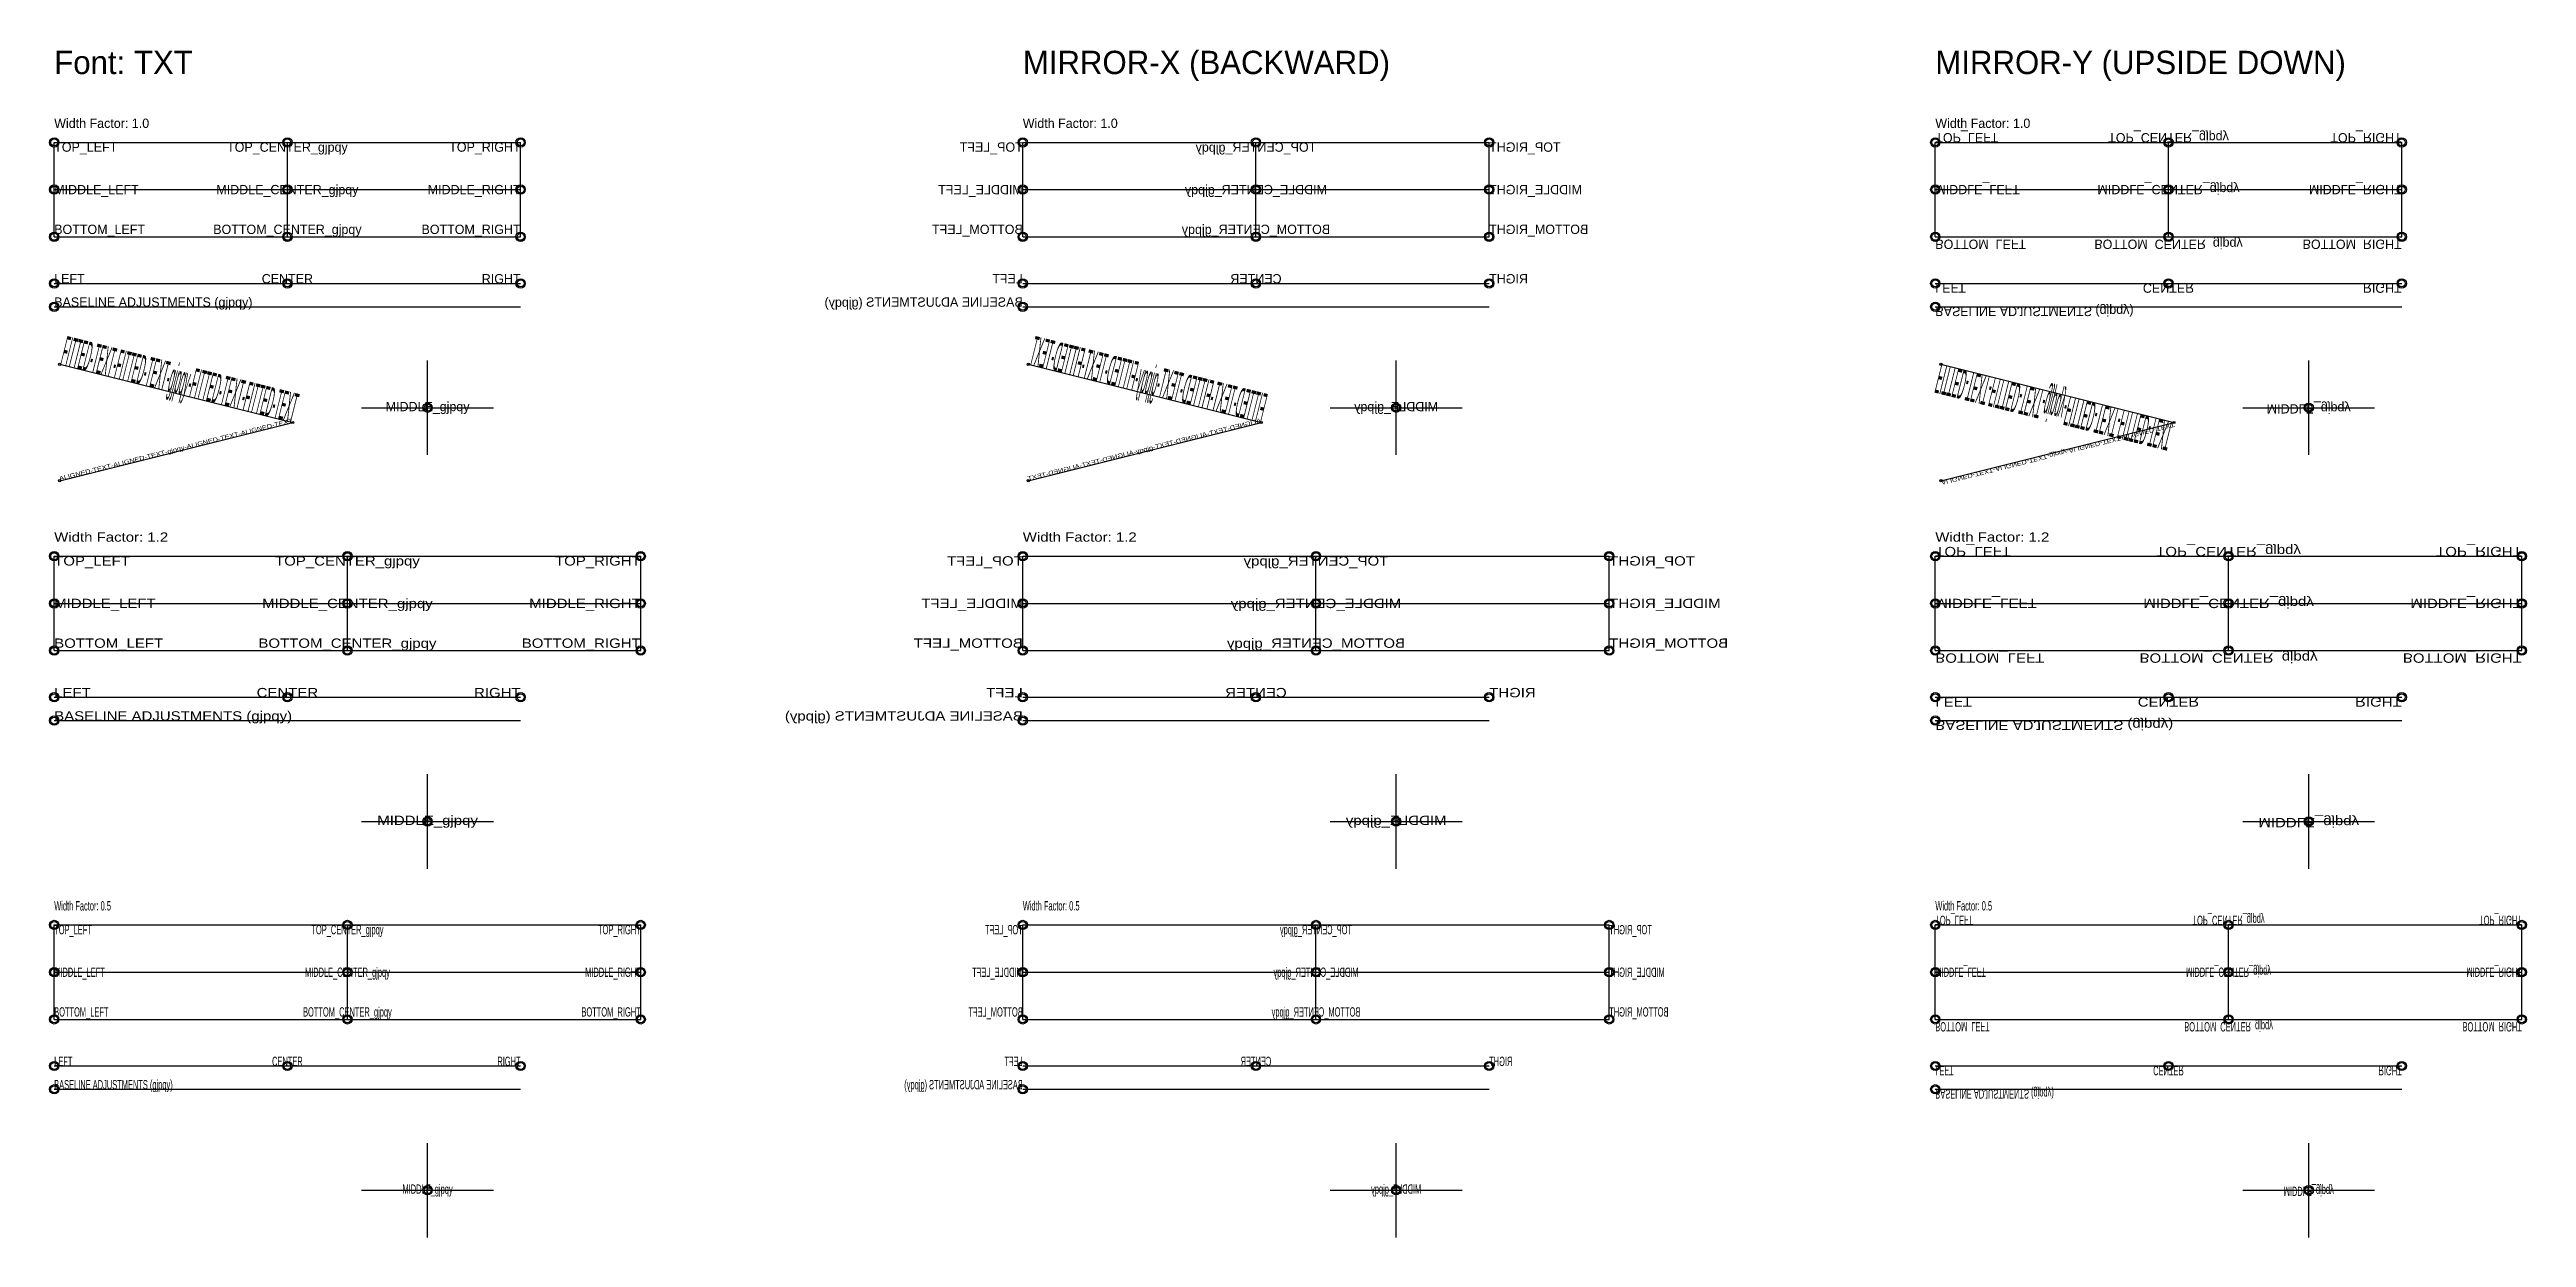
# Model space of a CAD drawing. Header units: metres. Extents: x -0.1 to 77.5, y -21.5 to 4.
# Drawn here: x -0.1 to 53, y -21.5 to 4 of the extents above; entities that cross this region are included whole.
import ezdxf
from ezdxf.enums import TextEntityAlignment as Align

# ---------------------------------------------------------------- set-up
doc = ezdxf.new("R2010")
doc.units = ezdxf.units.M
doc.layers.add('INSERT_POINTS', color=7, linetype='Continuous')

msp = doc.modelspace()

# ---------------------------------------------------------------- texts
at = {"color": 3}
for s, height, p in [('Font: TXT', 0.5, (0, 3.488)), ('MIRROR-X (BACKWARD)', 0.5, (20.767, 3.488)), ('MIRROR-Y (UPSIDE DOWN)', 0.5, (40.333, 3.488)), ('Width Factor: 1.0', 0.2, (0, 2.334)), ('Width Factor: 1.0', 0.2, (20.767, 2.334)), ('Width Factor: 1.0', 0.2, (40.333, 2.334)), ('LEFT', 0.2, (0, -1)), ('BASELINE ADJUSTMENTS (gjpqy)', 0.2, (0, -1.5))]:
    msp.add_text(s, height=height, dxfattribs=at).set_placement(p)
at = {"color": 2}
for text_generation_flag, p in [(4, (40.333, 2.023)), (2, (20.767, 2.023))]:
    msp.add_text('TOP_LEFT', height=0.2, dxfattribs=dict(at, text_generation_flag=text_generation_flag)).set_placement(p, align=Align.TOP_LEFT)
for text_generation_flag, p in [(4, (45.333, 2.023)), (2, (25.767, 2.023))]:
    msp.add_text('TOP_CENTER_gjpqy', height=0.2, dxfattribs=dict(at, text_generation_flag=text_generation_flag)).set_placement(p, align=Align.TOP_CENTER)
for text_generation_flag, p in [(4, (50.333, 2.023)), (2, (30.767, 2.023))]:
    msp.add_text('TOP_RIGHT', height=0.2, dxfattribs=dict(at, text_generation_flag=text_generation_flag)).set_placement(p, align=Align.TOP_RIGHT)
msp.add_text('TOP_LEFT', height=0.2, dxfattribs=at).set_placement((0, 2.023), align=Align.TOP_LEFT)
msp.add_text('TOP_CENTER_gjpqy', height=0.2, dxfattribs=at).set_placement((5, 2.023), align=Align.TOP_CENTER)
msp.add_text('TOP_RIGHT', height=0.2, dxfattribs=at).set_placement((10, 2.023), align=Align.TOP_RIGHT)
msp.add_text('MIDDLE_LEFT', height=0.2, dxfattribs=at).set_placement((0, 1.012), align=Align.MIDDLE_LEFT)
msp.add_text('MIDDLE_CENTER_gjpqy', height=0.2, dxfattribs=at).set_placement((5, 1.012), align=Align.MIDDLE_CENTER)
msp.add_text('MIDDLE_RIGHT', height=0.2, dxfattribs=at).set_placement((10, 1.012), align=Align.MIDDLE_RIGHT)
for text_generation_flag, p in [(2, (20.767, 1.012)), (4, (40.333, 1.012))]:
    msp.add_text('MIDDLE_LEFT', height=0.2, dxfattribs=dict(at, text_generation_flag=text_generation_flag)).set_placement(p, align=Align.MIDDLE_LEFT)
for text_generation_flag, p in [(2, (25.767, 1.012)), (4, (45.333, 1.012))]:
    msp.add_text('MIDDLE_CENTER_gjpqy', height=0.2, dxfattribs=dict(at, text_generation_flag=text_generation_flag)).set_placement(p, align=Align.MIDDLE_CENTER)
for text_generation_flag, p in [(2, (30.767, 1.012)), (4, (50.333, 1.012))]:
    msp.add_text('MIDDLE_RIGHT', height=0.2, dxfattribs=dict(at, text_generation_flag=text_generation_flag)).set_placement(p, align=Align.MIDDLE_RIGHT)
msp.add_text('BOTTOM_LEFT', height=0.2, dxfattribs=at).set_placement((0, 0), align=Align.BOTTOM_LEFT)
msp.add_text('BOTTOM_CENTER_gjpqy', height=0.2, dxfattribs=at).set_placement((5, 0), align=Align.BOTTOM_CENTER)
msp.add_text('BOTTOM_RIGHT', height=0.2, dxfattribs=at).set_placement((10, 0), align=Align.BOTTOM_RIGHT)
for text_generation_flag, p in [(2, (20.767, 0)), (4, (40.333, 0))]:
    msp.add_text('BOTTOM_LEFT', height=0.2, dxfattribs=dict(at, text_generation_flag=text_generation_flag)).set_placement(p, align=Align.BOTTOM_LEFT)
for text_generation_flag, p in [(2, (25.767, 0)), (4, (45.333, 0))]:
    msp.add_text('BOTTOM_CENTER_gjpqy', height=0.2, dxfattribs=dict(at, text_generation_flag=text_generation_flag)).set_placement(p, align=Align.BOTTOM_CENTER)
for text_generation_flag, p in [(2, (30.767, 0)), (4, (50.333, 0))]:
    msp.add_text('BOTTOM_RIGHT', height=0.2, dxfattribs=dict(at, text_generation_flag=text_generation_flag)).set_placement(p, align=Align.BOTTOM_RIGHT)
at = {"color": 3}
msp.add_text('CENTER', height=0.2, dxfattribs=at).set_placement((5, -1), align=Align.CENTER)
msp.add_text('RIGHT', height=0.2, dxfattribs=at).set_placement((10, -1), align=Align.RIGHT)
for s, text_generation_flag, p in [('LEFT', 2, (20.767, -1)), ('LEFT', 4, (40.333, -1)), ('BASELINE ADJUSTMENTS (gjpqy)', 2, (20.767, -1.5)), ('BASELINE ADJUSTMENTS (gjpqy)', 4, (40.333, -1.5))]:
    msp.add_text(s, height=0.2, dxfattribs=dict(at, text_generation_flag=text_generation_flag)).set_placement(p)
for text_generation_flag, p in [(2, (25.767, -1)), (4, (45.333, -1))]:
    msp.add_text('CENTER', height=0.2, dxfattribs=dict(at, text_generation_flag=text_generation_flag)).set_placement(p, align=Align.CENTER)
for text_generation_flag, p in [(2, (30.767, -1)), (4, (50.333, -1))]:
    msp.add_text('RIGHT', height=0.2, dxfattribs=dict(at, text_generation_flag=text_generation_flag)).set_placement(p, align=Align.RIGHT)
at = {"color": 3, "width": 0.161164}
msp.add_text('FITTED-TEXT-FITTED-TEXT-gjpqy-FITTED-TEXT-FITTED-TEXT', height=0.625, rotation=345.9638, dxfattribs=at).set_placement((0.119, -2.731), (5.119, -3.981), align=Align.FIT)
for rotation, text_generation_flag, p, p2 in [(165.9638, 2, (20.886, -2.731), (25.886, -3.981)), (345.9638, 4, (40.452, -2.731), (45.452, -3.981))]:
    msp.add_text('FITTED-TEXT-FITTED-TEXT-gjpqy-FITTED-TEXT-FITTED-TEXT', height=0.625, rotation=rotation, dxfattribs=dict(at, text_generation_flag=text_generation_flag)).set_placement(p, p2, align=Align.FIT)
at = {"color": 3}
msp.add_text('MIDDLE_gjpqy', height=0.2, dxfattribs=at).set_placement((8.006, -3.664), align=Align.MIDDLE)
for text_generation_flag, p in [(2, (28.773, -3.664)), (4, (48.339, -3.664))]:
    msp.add_text('MIDDLE_gjpqy', height=0.2, dxfattribs=dict(at, text_generation_flag=text_generation_flag)).set_placement(p, align=Align.MIDDLE)
msp.add_text('ALIGNED-TEXT-ALIGNED-TEXT-gjpqy-ALIGNED-TEXT-ALIGNED-TEXT', height=0.09338, rotation=14.0362, dxfattribs=at).set_placement((0.119, -5.231), (5.119, -3.981), align=Align.ALIGNED)
for rotation, text_generation_flag, p, p2 in [(194.0362, 2, (20.886, -5.231), (25.886, -3.981)), (14.0362, 4, (40.452, -5.231), (45.452, -3.981))]:
    msp.add_text('ALIGNED-TEXT-ALIGNED-TEXT-gjpqy-ALIGNED-TEXT-ALIGNED-TEXT', height=0.09338, rotation=rotation, dxfattribs=dict(at, text_generation_flag=text_generation_flag)).set_placement(p, p2, align=Align.ALIGNED)
for s, width, p in [('Width Factor: 1.2', 1.2, (0, -6.537)), ('Width Factor: 1.2', 1.2, (20.767, -6.537)), ('Width Factor: 1.2', 1.2, (40.333, -6.537)), ('LEFT', 1.2, (0, -9.872)), ('BASELINE ADJUSTMENTS (gjpqy)', 1.2, (0, -10.372)), ('Width Factor: 0.5', 0.5, (0, -14.443)), ('Width Factor: 0.5', 0.5, (20.767, -14.443)), ('Width Factor: 0.5', 0.5, (40.333, -14.443)), ('LEFT', 0.5, (0, -17.777)), ('BASELINE ADJUSTMENTS (gjpqy)', 0.5, (0, -18.277))]:
    msp.add_text(s, height=0.2, dxfattribs=dict(at, width=width)).set_placement(p)
at = {"color": 2}
for width, p in [(1.2, (0, -6.848)), (0.5, (0, -14.754))]:
    msp.add_text('TOP_LEFT', height=0.2, dxfattribs=dict(at, width=width)).set_placement(p, align=Align.TOP_LEFT)
for width, p in [(1.2, (6.287, -6.848)), (0.5, (6.287, -14.754))]:
    msp.add_text('TOP_CENTER_gjpqy', height=0.2, dxfattribs=dict(at, width=width)).set_placement(p, align=Align.TOP_CENTER)
for width, p in [(1.2, (12.575, -6.848)), (0.5, (12.575, -14.754))]:
    msp.add_text('TOP_RIGHT', height=0.2, dxfattribs=dict(at, width=width)).set_placement(p, align=Align.TOP_RIGHT)
for text_generation_flag, width, p in [(2, 1.2, (20.767, -6.848)), (4, 1.2, (40.333, -6.848)), (2, 0.5, (20.767, -14.754)), (4, 0.5, (40.333, -14.754))]:
    msp.add_text('TOP_LEFT', height=0.2, dxfattribs=dict(at, text_generation_flag=text_generation_flag, width=width)).set_placement(p, align=Align.TOP_LEFT)
for text_generation_flag, width, p in [(2, 1.2, (27.054, -6.848)), (4, 1.2, (46.621, -6.848)), (2, 0.5, (27.054, -14.754)), (4, 0.5, (46.621, -14.754))]:
    msp.add_text('TOP_CENTER_gjpqy', height=0.2, dxfattribs=dict(at, text_generation_flag=text_generation_flag, width=width)).set_placement(p, align=Align.TOP_CENTER)
for text_generation_flag, width, p in [(2, 1.2, (33.341, -6.848)), (4, 1.2, (52.908, -6.848)), (2, 0.5, (33.341, -14.754)), (4, 0.5, (52.908, -14.754))]:
    msp.add_text('TOP_RIGHT', height=0.2, dxfattribs=dict(at, text_generation_flag=text_generation_flag, width=width)).set_placement(p, align=Align.TOP_RIGHT)
for width, p in [(1.2, (0, -7.86)), (0.5, (0, -15.766))]:
    msp.add_text('MIDDLE_LEFT', height=0.2, dxfattribs=dict(at, width=width)).set_placement(p, align=Align.MIDDLE_LEFT)
for width, p in [(1.2, (6.287, -7.86)), (0.5, (6.287, -15.766))]:
    msp.add_text('MIDDLE_CENTER_gjpqy', height=0.2, dxfattribs=dict(at, width=width)).set_placement(p, align=Align.MIDDLE_CENTER)
for width, p in [(1.2, (12.575, -7.86)), (0.5, (12.575, -15.766))]:
    msp.add_text('MIDDLE_RIGHT', height=0.2, dxfattribs=dict(at, width=width)).set_placement(p, align=Align.MIDDLE_RIGHT)
for text_generation_flag, width, p in [(2, 1.2, (20.767, -7.86)), (4, 1.2, (40.333, -7.86)), (2, 0.5, (20.767, -15.766)), (4, 0.5, (40.333, -15.766))]:
    msp.add_text('MIDDLE_LEFT', height=0.2, dxfattribs=dict(at, text_generation_flag=text_generation_flag, width=width)).set_placement(p, align=Align.MIDDLE_LEFT)
for text_generation_flag, width, p in [(2, 1.2, (27.054, -7.86)), (4, 1.2, (46.621, -7.86)), (2, 0.5, (27.054, -15.766)), (4, 0.5, (46.621, -15.766))]:
    msp.add_text('MIDDLE_CENTER_gjpqy', height=0.2, dxfattribs=dict(at, text_generation_flag=text_generation_flag, width=width)).set_placement(p, align=Align.MIDDLE_CENTER)
for text_generation_flag, width, p in [(2, 1.2, (33.341, -7.86)), (4, 1.2, (52.908, -7.86)), (2, 0.5, (33.341, -15.766)), (4, 0.5, (52.908, -15.766))]:
    msp.add_text('MIDDLE_RIGHT', height=0.2, dxfattribs=dict(at, text_generation_flag=text_generation_flag, width=width)).set_placement(p, align=Align.MIDDLE_RIGHT)
for width, p in [(1.2, (0, -8.872)), (0.5, (0, -16.777))]:
    msp.add_text('BOTTOM_LEFT', height=0.2, dxfattribs=dict(at, width=width)).set_placement(p, align=Align.BOTTOM_LEFT)
for width, p in [(1.2, (6.287, -8.872)), (0.5, (6.287, -16.777))]:
    msp.add_text('BOTTOM_CENTER_gjpqy', height=0.2, dxfattribs=dict(at, width=width)).set_placement(p, align=Align.BOTTOM_CENTER)
for width, p in [(1.2, (12.575, -8.872)), (0.5, (12.575, -16.777))]:
    msp.add_text('BOTTOM_RIGHT', height=0.2, dxfattribs=dict(at, width=width)).set_placement(p, align=Align.BOTTOM_RIGHT)
for text_generation_flag, width, p in [(2, 1.2, (20.767, -8.872)), (4, 1.2, (40.333, -8.872)), (2, 0.5, (20.767, -16.777)), (4, 0.5, (40.333, -16.777))]:
    msp.add_text('BOTTOM_LEFT', height=0.2, dxfattribs=dict(at, text_generation_flag=text_generation_flag, width=width)).set_placement(p, align=Align.BOTTOM_LEFT)
for text_generation_flag, width, p in [(2, 1.2, (27.054, -8.872)), (4, 1.2, (46.621, -8.872)), (2, 0.5, (27.054, -16.777)), (4, 0.5, (46.621, -16.777))]:
    msp.add_text('BOTTOM_CENTER_gjpqy', height=0.2, dxfattribs=dict(at, text_generation_flag=text_generation_flag, width=width)).set_placement(p, align=Align.BOTTOM_CENTER)
for text_generation_flag, width, p in [(2, 1.2, (33.341, -8.872)), (4, 1.2, (52.908, -8.872)), (2, 0.5, (33.341, -16.777)), (4, 0.5, (52.908, -16.777))]:
    msp.add_text('BOTTOM_RIGHT', height=0.2, dxfattribs=dict(at, text_generation_flag=text_generation_flag, width=width)).set_placement(p, align=Align.BOTTOM_RIGHT)
at = {"color": 3}
for width, p in [(1.2, (5, -9.872)), (0.5, (5, -17.777))]:
    msp.add_text('CENTER', height=0.2, dxfattribs=dict(at, width=width)).set_placement(p, align=Align.CENTER)
for width, p in [(1.2, (10, -9.872)), (0.5, (10, -17.777))]:
    msp.add_text('RIGHT', height=0.2, dxfattribs=dict(at, width=width)).set_placement(p, align=Align.RIGHT)
for s, text_generation_flag, width, p in [('LEFT', 2, 1.2, (20.767, -9.872)), ('LEFT', 4, 1.2, (40.333, -9.872)), ('BASELINE ADJUSTMENTS (gjpqy)', 2, 1.2, (20.767, -10.372)), ('BASELINE ADJUSTMENTS (gjpqy)', 4, 1.2, (40.333, -10.372)), ('LEFT', 2, 0.5, (20.767, -17.777)), ('LEFT', 4, 0.5, (40.333, -17.777)), ('BASELINE ADJUSTMENTS (gjpqy)', 2, 0.5, (20.767, -18.277)), ('BASELINE ADJUSTMENTS (gjpqy)', 4, 0.5, (40.333, -18.277))]:
    msp.add_text(s, height=0.2, dxfattribs=dict(at, text_generation_flag=text_generation_flag, width=width)).set_placement(p)
for text_generation_flag, width, p in [(2, 1.2, (25.767, -9.872)), (4, 1.2, (45.333, -9.872)), (2, 0.5, (25.767, -17.777)), (4, 0.5, (45.333, -17.777))]:
    msp.add_text('CENTER', height=0.2, dxfattribs=dict(at, text_generation_flag=text_generation_flag, width=width)).set_placement(p, align=Align.CENTER)
for text_generation_flag, width, p in [(2, 1.2, (30.767, -9.872)), (4, 1.2, (50.333, -9.872)), (2, 0.5, (30.767, -17.777)), (4, 0.5, (50.333, -17.777))]:
    msp.add_text('RIGHT', height=0.2, dxfattribs=dict(at, text_generation_flag=text_generation_flag, width=width)).set_placement(p, align=Align.RIGHT)
for width, p in [(1.2, (8.006, -12.535)), (0.5, (8.006, -20.441))]:
    msp.add_text('MIDDLE_gjpqy', height=0.2, dxfattribs=dict(at, width=width)).set_placement(p, align=Align.MIDDLE)
for text_generation_flag, width, p in [(2, 1.2, (28.773, -12.535)), (4, 1.2, (48.339, -12.535)), (2, 0.5, (28.773, -20.441)), (4, 0.5, (48.339, -20.441))]:
    msp.add_text('MIDDLE_gjpqy', height=0.2, dxfattribs=dict(at, text_generation_flag=text_generation_flag, width=width)).set_placement(p, align=Align.MIDDLE)

# ---------------------------------------------------------------- linework, layer by layer
at = {"color": 5}
for p, q in [((0, 0), (0, 2.023)), ((0, 2.023), (10, 2.023)), ((5, 0), (5, 2.023)), ((10, 0), (10, 2.023)), ((20.767, 0), (20.767, 2.023)), ((20.767, 2.023), (30.767, 2.023)), ((25.767, 0), (25.767, 2.023)), ((30.767, 0), (30.767, 2.023)), ((40.333, 0), (40.333, 2.023)), ((40.333, 2.023), (50.333, 2.023)), ((45.333, 0), (45.333, 2.023)), ((50.333, 0), (50.333, 2.023)), ((0, 1.012), (10, 1.012)), ((20.767, 1.012), (30.767, 1.012)), ((40.333, 1.012), (50.333, 1.012)), ((0, 0), (10, 0)), ((20.767, 0), (30.767, 0)), ((40.333, 0), (50.333, 0)), ((0, -1), (10, -1)), ((20.767, -1), (30.767, -1)), ((40.333, -1), (50.333, -1)), ((0, -1.5), (10, -1.5)), ((20.767, -1.5), (30.767, -1.5)), ((40.333, -1.5), (50.333, -1.5)), ((8.006, -4.675), (8.006, -2.652)), ((28.773, -4.675), (28.773, -2.652)), ((48.339, -4.675), (48.339, -2.652)), ((0.119, -2.731), (5.119, -3.981)), ((20.886, -2.731), (25.886, -3.981)), ((40.452, -2.731), (45.452, -3.981)), ((6.592, -3.664), (9.42, -3.664)), ((27.359, -3.664), (30.187, -3.664)), ((46.925, -3.664), (49.753, -3.664)), ((0.119, -5.231), (5.119, -3.981)), ((20.886, -5.231), (25.886, -3.981)), ((40.452, -5.231), (45.452, -3.981)), ((0, -8.872), (0, -6.848)), ((0, -6.848), (12.575, -6.848)), ((6.287, -8.872), (6.287, -6.848)), ((12.575, -8.872), (12.575, -6.848)), ((20.767, -8.872), (20.767, -6.848)), ((20.767, -6.848), (33.341, -6.848)), ((27.054, -8.872), (27.054, -6.848)), ((33.341, -8.872), (33.341, -6.848)), ((40.333, -8.872), (40.333, -6.848)), ((40.333, -6.848), (52.908, -6.848)), ((46.621, -8.872), (46.621, -6.848)), ((52.908, -8.872), (52.908, -6.848)), ((0, -7.86), (12.575, -7.86)), ((20.767, -7.86), (33.341, -7.86)), ((40.333, -7.86), (52.908, -7.86)), ((0, -8.872), (12.575, -8.872)), ((20.767, -8.872), (33.341, -8.872)), ((40.333, -8.872), (52.908, -8.872)), ((0, -9.872), (10, -9.872)), ((20.767, -9.872), (30.767, -9.872)), ((40.333, -9.872), (50.333, -9.872)), ((0, -10.372), (10, -10.372)), ((20.767, -10.372), (30.767, -10.372)), ((40.333, -10.372), (50.333, -10.372)), ((8.006, -13.547), (8.006, -11.524)), ((28.773, -13.547), (28.773, -11.524)), ((48.339, -13.547), (48.339, -11.524)), ((6.592, -12.535), (9.42, -12.535)), ((27.359, -12.535), (30.187, -12.535)), ((46.925, -12.535), (49.753, -12.535)), ((0, -16.777), (0, -14.754)), ((0, -14.754), (12.575, -14.754)), ((6.287, -16.777), (6.287, -14.754)), ((12.575, -16.777), (12.575, -14.754)), ((20.767, -16.777), (20.767, -14.754)), ((20.767, -14.754), (33.341, -14.754)), ((27.054, -16.777), (27.054, -14.754)), ((33.341, -16.777), (33.341, -14.754)), ((40.333, -16.777), (40.333, -14.754)), ((40.333, -14.754), (52.908, -14.754)), ((46.621, -16.777), (46.621, -14.754)), ((52.908, -16.777), (52.908, -14.754)), ((0, -15.766), (12.575, -15.766)), ((20.767, -15.766), (33.341, -15.766)), ((40.333, -15.766), (52.908, -15.766)), ((0, -16.777), (12.575, -16.777)), ((20.767, -16.777), (33.341, -16.777)), ((40.333, -16.777), (52.908, -16.777)), ((0, -17.777), (10, -17.777)), ((20.767, -17.777), (30.767, -17.777)), ((40.333, -17.777), (50.333, -17.777)), ((0, -18.277), (10, -18.277)), ((20.767, -18.277), (30.767, -18.277)), ((40.333, -18.277), (50.333, -18.277)), ((8.006, -21.453), (8.006, -19.429)), ((28.773, -21.453), (28.773, -19.429)), ((48.339, -21.453), (48.339, -19.429)), ((6.592, -20.441), (9.42, -20.441)), ((27.359, -20.441), (30.187, -20.441)), ((46.925, -20.441), (49.753, -20.441))]:
    msp.add_line(p, q, dxfattribs=at)
at = {"layer": 'INSERT_POINTS', "color": 1}
for centre, radius in [((0, 2.023), 0.1), ((5, 2.023), 0.1), ((10, 2.023), 0.1), ((20.767, 2.023), 0.1), ((25.767, 2.023), 0.1), ((30.767, 2.023), 0.1), ((40.333, 2.023), 0.1), ((45.333, 2.023), 0.1), ((50.333, 2.023), 0.1), ((0, 1.012), 0.1), ((5, 1.012), 0.1), ((10, 1.012), 0.1), ((20.767, 1.012), 0.1), ((25.767, 1.012), 0.1), ((30.767, 1.012), 0.1), ((40.333, 1.012), 0.1), ((45.333, 1.012), 0.1), ((50.333, 1.012), 0.1), ((0, 0), 0.1), ((5, 0), 0.1), ((10, 0), 0.1), ((20.767, 0), 0.1), ((25.767, 0), 0.1), ((30.767, 0), 0.1), ((40.333, 0), 0.1), ((45.333, 0), 0.1), ((50.333, 0), 0.1), ((0, -1), 0.1), ((5, -1), 0.1), ((10, -1), 0.1), ((20.767, -1), 0.1), ((25.767, -1), 0.1), ((30.767, -1), 0.1), ((40.333, -1), 0.1), ((45.333, -1), 0.1), ((50.333, -1), 0.1), ((0, -1.5), 0.1), ((20.767, -1.5), 0.1), ((40.333, -1.5), 0.1), ((0.119, -2.731), 0.025), ((20.886, -2.731), 0.025), ((40.452, -2.731), 0.025), ((8.006, -3.664), 0.1), ((28.773, -3.664), 0.1), ((48.339, -3.664), 0.1), ((0.119, -5.231), 0.025), ((20.886, -5.231), 0.025), ((40.452, -5.231), 0.025), ((0, -6.848), 0.1), ((6.287, -6.848), 0.1), ((12.575, -6.848), 0.1), ((20.767, -6.848), 0.1), ((27.054, -6.848), 0.1), ((33.341, -6.848), 0.1), ((40.333, -6.848), 0.1), ((46.621, -6.848), 0.1), ((52.908, -6.848), 0.1), ((0, -7.86), 0.1), ((6.287, -7.86), 0.1), ((12.575, -7.86), 0.1), ((20.767, -7.86), 0.1), ((27.054, -7.86), 0.1), ((33.341, -7.86), 0.1), ((40.333, -7.86), 0.1), ((46.621, -7.86), 0.1), ((52.908, -7.86), 0.1), ((0, -8.872), 0.1), ((6.287, -8.872), 0.1), ((12.575, -8.872), 0.1), ((20.767, -8.872), 0.1), ((27.054, -8.872), 0.1), ((33.341, -8.872), 0.1), ((40.333, -8.872), 0.1), ((46.621, -8.872), 0.1), ((52.908, -8.872), 0.1), ((0, -9.872), 0.1), ((5, -9.872), 0.1), ((10, -9.872), 0.1), ((20.767, -9.872), 0.1), ((25.767, -9.872), 0.1), ((30.767, -9.872), 0.1), ((40.333, -9.872), 0.1), ((45.333, -9.872), 0.1), ((50.333, -9.872), 0.1), ((0, -10.372), 0.1), ((20.767, -10.372), 0.1), ((40.333, -10.372), 0.1), ((8.006, -12.535), 0.1), ((28.773, -12.535), 0.1), ((48.339, -12.535), 0.1), ((0, -14.754), 0.1), ((6.287, -14.754), 0.1), ((12.575, -14.754), 0.1), ((20.767, -14.754), 0.1), ((27.054, -14.754), 0.1), ((33.341, -14.754), 0.1), ((40.333, -14.754), 0.1), ((46.621, -14.754), 0.1), ((52.908, -14.754), 0.1), ((0, -15.766), 0.1), ((6.287, -15.766), 0.1), ((12.575, -15.766), 0.1), ((20.767, -15.766), 0.1), ((27.054, -15.766), 0.1), ((33.341, -15.766), 0.1), ((40.333, -15.766), 0.1), ((46.621, -15.766), 0.1), ((52.908, -15.766), 0.1), ((0, -16.777), 0.1), ((6.287, -16.777), 0.1), ((12.575, -16.777), 0.1), ((20.767, -16.777), 0.1), ((27.054, -16.777), 0.1), ((33.341, -16.777), 0.1), ((40.333, -16.777), 0.1), ((46.621, -16.777), 0.1), ((52.908, -16.777), 0.1), ((0, -17.777), 0.1), ((5, -17.777), 0.1), ((10, -17.777), 0.1), ((20.767, -17.777), 0.1), ((25.767, -17.777), 0.1), ((30.767, -17.777), 0.1), ((40.333, -17.777), 0.1), ((45.333, -17.777), 0.1), ((50.333, -17.777), 0.1), ((0, -18.277), 0.1), ((20.767, -18.277), 0.1), ((40.333, -18.277), 0.1), ((8.006, -20.441), 0.1), ((28.773, -20.441), 0.1), ((48.339, -20.441), 0.1)]:
    msp.add_circle(centre, radius, dxfattribs=at)
at = {"layer": 'INSERT_POINTS', "color": 2}
for centre, radius in [((0, 2.023), 0.075), ((5, 2.023), 0.075), ((10, 2.023), 0.075), ((20.767, 2.023), 0.075), ((25.767, 2.023), 0.075), ((30.767, 2.023), 0.075), ((40.333, 2.023), 0.075), ((45.333, 2.023), 0.075), ((50.333, 2.023), 0.075), ((0, 1.012), 0.075), ((5, 1.012), 0.075), ((10, 1.012), 0.075), ((20.767, 1.012), 0.075), ((25.767, 1.012), 0.075), ((30.767, 1.012), 0.075), ((40.333, 1.012), 0.075), ((45.333, 1.012), 0.075), ((50.333, 1.012), 0.075), ((0, 0), 0.075), ((5, 0), 0.075), ((10, 0), 0.075), ((20.767, 0), 0.075), ((25.767, 0), 0.075), ((30.767, 0), 0.075), ((40.333, 0), 0.075), ((45.333, 0), 0.075), ((50.333, 0), 0.075), ((0, -1), 0.075), ((5, -1), 0.075), ((10, -1), 0.075), ((20.767, -1), 0.075), ((25.767, -1), 0.075), ((30.767, -1), 0.075), ((40.333, -1), 0.075), ((45.333, -1), 0.075), ((50.333, -1), 0.075), ((0, -1.5), 0.075), ((20.767, -1.5), 0.075), ((40.333, -1.5), 0.075), ((8.006, -3.664), 0.075), ((28.773, -3.664), 0.075), ((48.339, -3.664), 0.075), ((5.119, -3.981), 0.0187), ((5.119, -3.981), 0.0187), ((25.886, -3.981), 0.0187), ((25.886, -3.981), 0.0187), ((45.452, -3.981), 0.0187), ((45.452, -3.981), 0.0187), ((0, -6.848), 0.075), ((6.287, -6.848), 0.075), ((12.575, -6.848), 0.075), ((20.767, -6.848), 0.075), ((27.054, -6.848), 0.075), ((33.341, -6.848), 0.075), ((40.333, -6.848), 0.075), ((46.621, -6.848), 0.075), ((52.908, -6.848), 0.075), ((0, -7.86), 0.075), ((6.287, -7.86), 0.075), ((12.575, -7.86), 0.075), ((20.767, -7.86), 0.075), ((27.054, -7.86), 0.075), ((33.341, -7.86), 0.075), ((40.333, -7.86), 0.075), ((46.621, -7.86), 0.075), ((52.908, -7.86), 0.075), ((0, -8.872), 0.075), ((6.287, -8.872), 0.075), ((12.575, -8.872), 0.075), ((20.767, -8.872), 0.075), ((27.054, -8.872), 0.075), ((33.341, -8.872), 0.075), ((40.333, -8.872), 0.075), ((46.621, -8.872), 0.075), ((52.908, -8.872), 0.075), ((0, -9.872), 0.075), ((5, -9.872), 0.075), ((10, -9.872), 0.075), ((20.767, -9.872), 0.075), ((25.767, -9.872), 0.075), ((30.767, -9.872), 0.075), ((40.333, -9.872), 0.075), ((45.333, -9.872), 0.075), ((50.333, -9.872), 0.075), ((0, -10.372), 0.075), ((20.767, -10.372), 0.075), ((40.333, -10.372), 0.075), ((8.006, -12.535), 0.075), ((28.773, -12.535), 0.075), ((48.339, -12.535), 0.075), ((0, -14.754), 0.075), ((6.287, -14.754), 0.075), ((12.575, -14.754), 0.075), ((20.767, -14.754), 0.075), ((27.054, -14.754), 0.075), ((33.341, -14.754), 0.075), ((40.333, -14.754), 0.075), ((46.621, -14.754), 0.075), ((52.908, -14.754), 0.075), ((0, -15.766), 0.075), ((6.287, -15.766), 0.075), ((12.575, -15.766), 0.075), ((20.767, -15.766), 0.075), ((27.054, -15.766), 0.075), ((33.341, -15.766), 0.075), ((40.333, -15.766), 0.075), ((46.621, -15.766), 0.075), ((52.908, -15.766), 0.075), ((0, -16.777), 0.075), ((6.287, -16.777), 0.075), ((12.575, -16.777), 0.075), ((20.767, -16.777), 0.075), ((27.054, -16.777), 0.075), ((33.341, -16.777), 0.075), ((40.333, -16.777), 0.075), ((46.621, -16.777), 0.075), ((52.908, -16.777), 0.075), ((0, -17.777), 0.075), ((5, -17.777), 0.075), ((10, -17.777), 0.075), ((20.767, -17.777), 0.075), ((25.767, -17.777), 0.075), ((30.767, -17.777), 0.075), ((40.333, -17.777), 0.075), ((45.333, -17.777), 0.075), ((50.333, -17.777), 0.075), ((0, -18.277), 0.075), ((20.767, -18.277), 0.075), ((40.333, -18.277), 0.075), ((8.006, -20.441), 0.075), ((28.773, -20.441), 0.075), ((48.339, -20.441), 0.075)]:
    msp.add_circle(centre, radius, dxfattribs=at)

msp.set_redraw_order([(e.dxf.handle, doc.entitydb.next_handle()) for e in msp.query("TEXT MTEXT ATTDEF DIMENSION ARC_DIMENSION")])  # texts and dimensions are drawn at this point

doc.saveas('drawing.dxf')
